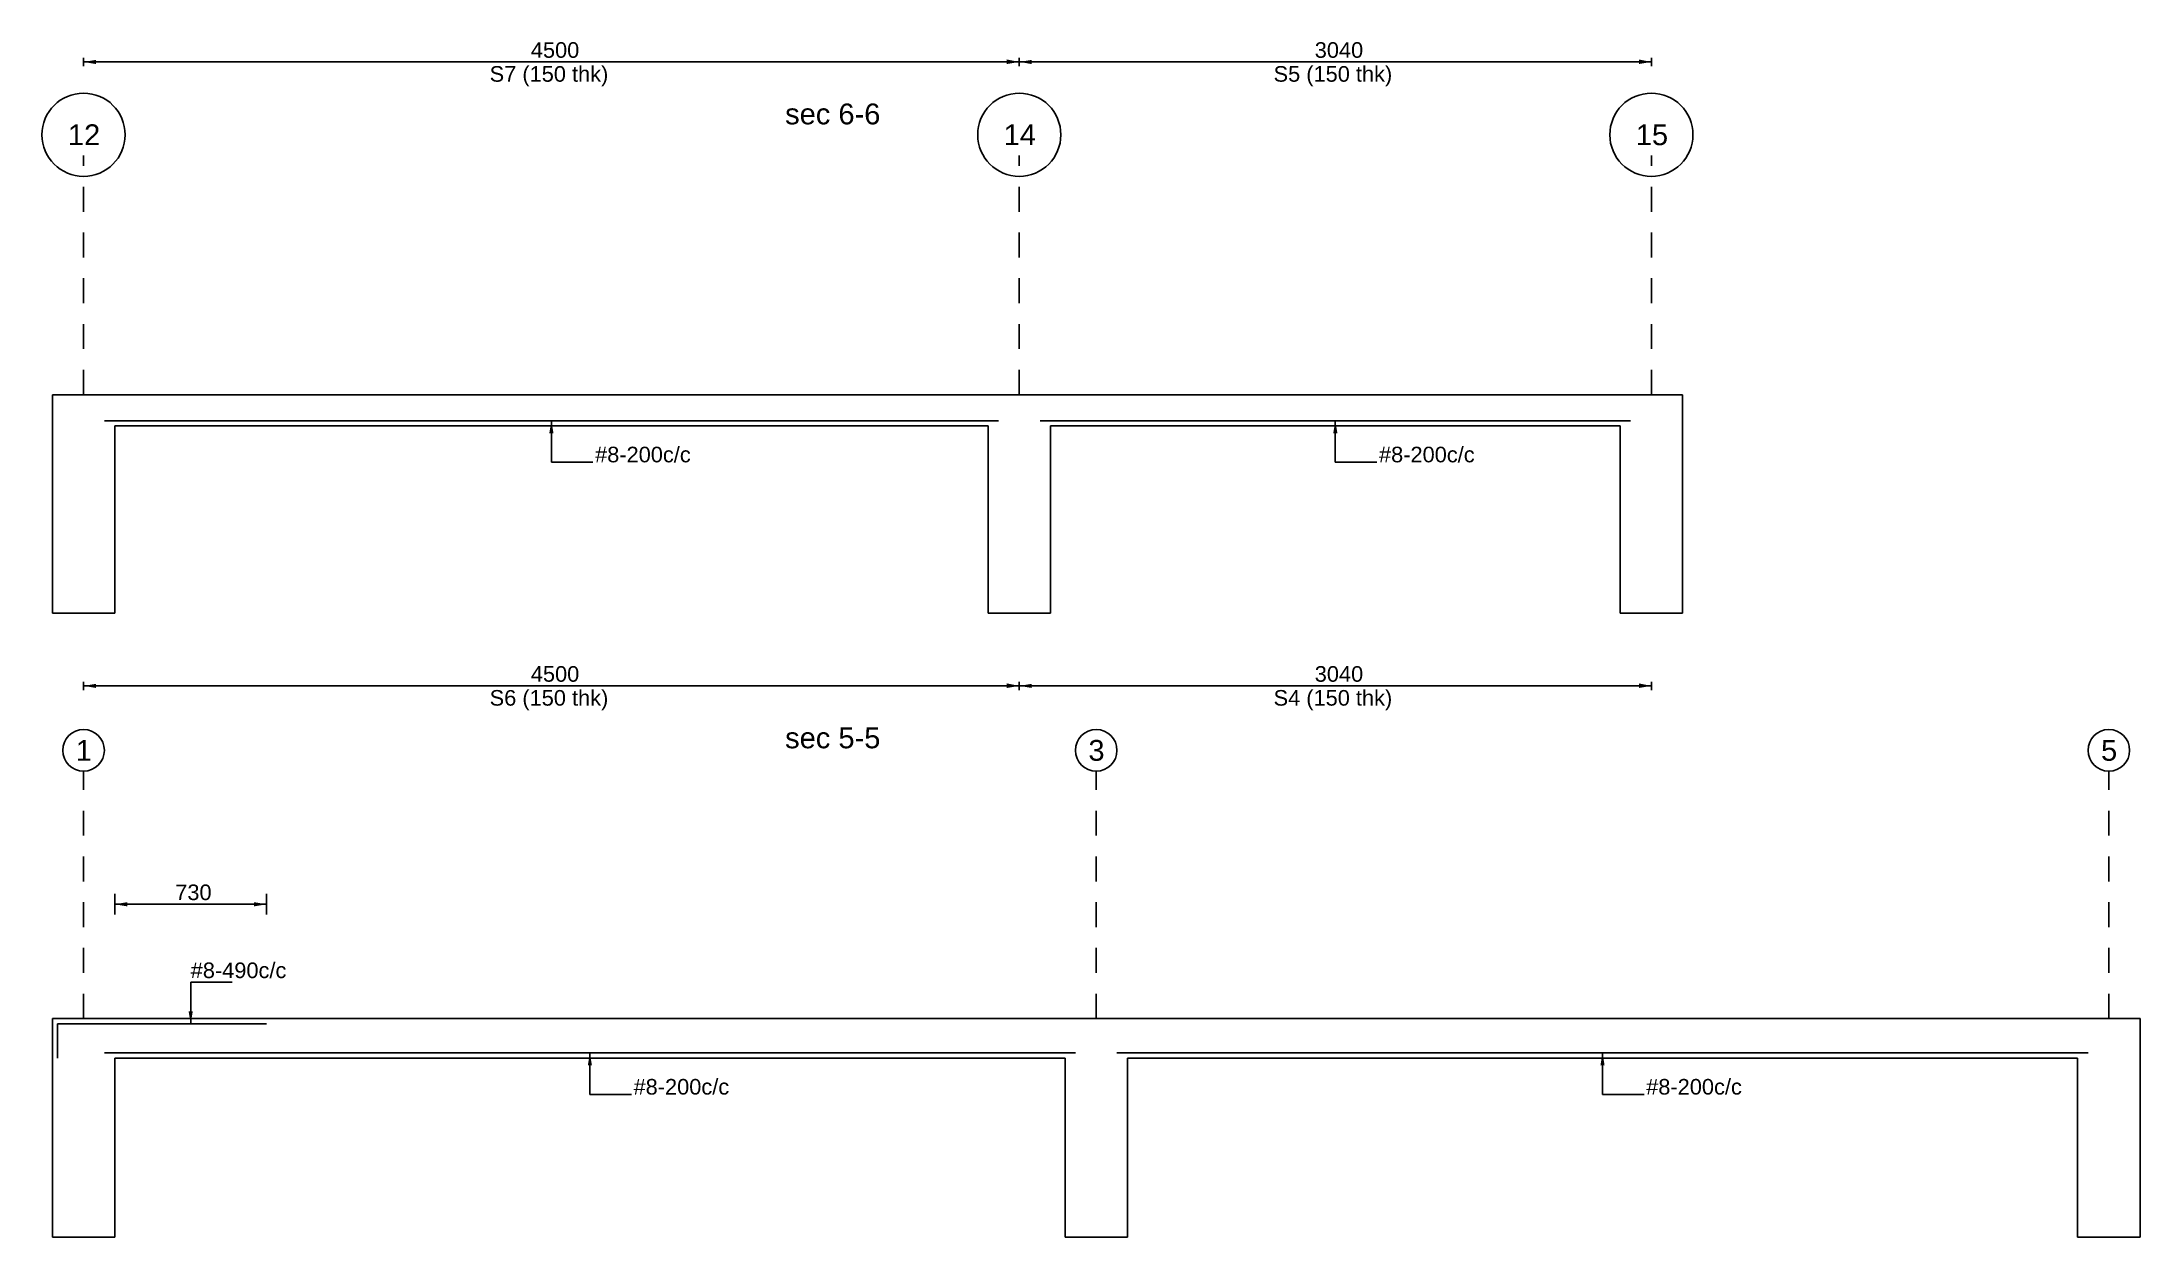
# Model space of a CAD drawing. Extents: x 0 to 119, y -5 to 121.
# Drawn here: x 70.36 to 80.45, y 70.83 to 76.58 of the extents above; entities that cross this region are included whole.
import ezdxf

# ---------------------------------------------------------------- set-up
doc = ezdxf.new("R2010")
doc.units = 0
doc.linetypes.add('ACAD_ISO02W100', pattern=[15, 12, -3])
for name, color, linetype in [('Axisline', 7, 'CONTINUOUS'), ('Axisline_Name', 1, 'CONTINUOUS'), ('LongBars', 1, 'CONTINUOUS'), ('Longsection', 2, 'CONTINUOUS'), ('Section_Name', 1, 'CONTINUOUS'), ('Slab_Bottom_Steel', 1, 'CONTINUOUS'), ('Slab_Bottom_Steel_Y', 3, 'CONTINUOUS'), ('Slab_ID', 4, 'CONTINUOUS'), ('Slab_Top_Steel', 3, 'CONTINUOUS'), ('Span_Dim', 7, 'CONTINUOUS'), ('span_line', 7, 'CONTINUOUS'), ('Steel_Length', 7, 'CONTINUOUS')]:
    doc.layers.add(name, color=color, linetype=linetype)
doc.styles.add('STRUDS_Arial', font='ARIAL.TTF', dxfattribs={"height": 0.04})

msp = doc.modelspace()

# ---------------------------------------------------------------- texts
at = {"layer": 'Axisline_Name', "style": 'STRUDS_Arial'}
for s, p in [('12', (70.483, 76.08)), ('14', (74.983, 76.08)), ('15', (78.023, 76.08)), ('1', (70.5205, 73.12)), ('3', (75.3905, 73.12)), ('5', (80.2605, 73.12))]:
    msp.add_text(s, height=0.1, dxfattribs=at).set_placement(p)
at = {"layer": 'LongBars', "style": 'STRUDS_Arial'}
for p in [(73.018, 74.555), (76.788, 74.555), (73.203, 71.515), (78.073, 71.515)]:
    msp.add_text('#8-200c/c', height=0.075, dxfattribs=at).set_placement(p)
at = {"layer": 'Section_name', "style": 'STRUDS_Arial'}
for s, p in [('sec 6-6', (73.932, 76.18)), ('sec 5-5', (73.932, 73.18))]:
    msp.add_text(s, height=0.1, dxfattribs=at).set_placement(p)
at = {"layer": 'Slab_ID', "style": 'STRUDS_Arial'}
for s, p in [('S7 (150 thk)', (72.511, 76.385)), ('S5 (150 thk)', (76.281, 76.385)), ('S6 (150 thk)', (72.511, 73.385)), ('S4 (150 thk)', (76.281, 73.385))]:
    msp.add_text(s, height=0.075, dxfattribs=at).set_placement(p)
at = {"layer": 'Slab_Top_Steel', "style": 'STRUDS_Arial'}
msp.add_text('#8-490c/c', height=0.075, dxfattribs=at).set_placement((71.0733, 72.075))
at = {"layer": 'Span_Dim', "style": 'STRUDS_Arial'}
for s, p in [('4500', (72.709, 76.5)), ('3040', (76.479, 76.5)), ('4500', (72.709, 73.5)), ('3040', (76.479, 73.5))]:
    msp.add_text(s, height=0.075, dxfattribs=at).set_placement(p)
at = {"layer": 'Steel_Length', "style": 'STRUDS_Arial'}
msp.add_text('730', height=0.075, dxfattribs=at).set_placement((70.999, 72.45))

# ---------------------------------------------------------------- linework, layer by layer
at = {"layer": 'Axisline', "linetype": 'ACAD_ISO02W100', "ltscale": 0.01}
for p, q in [((70.558, 74.88), (70.558, 76.03)), ((75.058, 74.88), (75.058, 76.03)), ((78.098, 74.88), (78.098, 76.03)), ((70.558, 71.88), (70.558, 73.07)), ((75.428, 71.88), (75.428, 73.07)), ((80.298, 71.88), (80.298, 73.07))]:
    msp.add_line(p, q, dxfattribs=at)
at = {"layer": 'Axisline'}
for centre, radius in [((70.558, 76.13), 0.2), ((75.058, 76.13), 0.2), ((78.098, 76.13), 0.2), ((70.558, 73.17), 0.1), ((75.428, 73.17), 0.1), ((80.298, 73.17), 0.1)]:
    msp.add_circle(centre, radius, dxfattribs=at)
at = {"layer": 'Longsection'}
for p, q in [((70.558, 74.88), (70.408, 74.88)), ((70.408, 74.88), (70.408, 73.83)), ((70.558, 74.88), (75.058, 74.88)), ((75.058, 74.88), (78.098, 74.88)), ((78.098, 74.88), (78.248, 74.88)), ((78.248, 74.88), (78.248, 73.83)), ((70.708, 74.73), (74.908, 74.73)), ((70.708, 74.73), (70.708, 73.83)), ((74.908, 74.73), (74.908, 73.83)), ((75.208, 74.73), (77.948, 74.73)), ((75.208, 74.73), (75.208, 73.83)), ((77.948, 74.73), (77.948, 73.83)), ((70.408, 73.83), (70.558, 73.83)), ((70.558, 73.83), (70.708, 73.83)), ((75.058, 73.83), (74.908, 73.83)), ((75.058, 73.83), (75.208, 73.83)), ((78.098, 73.83), (77.948, 73.83)), ((78.098, 73.83), (78.248, 73.83)), ((70.558, 71.88), (70.408, 71.88)), ((70.408, 71.88), (70.408, 70.83)), ((70.558, 71.88), (75.428, 71.88)), ((75.428, 71.88), (80.298, 71.88)), ((80.298, 71.88), (80.448, 71.88)), ((80.448, 71.88), (80.448, 70.83)), ((70.708, 71.69), (75.278, 71.69)), ((70.708, 71.69), (70.708, 70.83)), ((75.278, 71.69), (75.278, 70.83)), ((75.578, 71.69), (80.148, 71.69)), ((75.578, 71.69), (75.578, 70.83)), ((80.148, 71.69), (80.148, 70.83)), ((70.408, 70.83), (70.558, 70.83)), ((70.558, 70.83), (70.708, 70.83)), ((75.428, 70.83), (75.278, 70.83)), ((75.428, 70.83), (75.578, 70.83)), ((80.298, 70.83), (80.148, 70.83)), ((80.298, 70.83), (80.448, 70.83))]:
    msp.add_line(p, q, dxfattribs=at)
at = {"layer": 'Slab_Bottom_Steel'}
for p, q in [((70.658, 74.755), (74.958, 74.755)), ((72.808, 74.755), (72.808, 74.555)), ((75.158, 74.755), (77.998, 74.755)), ((76.578, 74.755), (76.578, 74.555)), ((72.808, 74.555), (73.008, 74.555)), ((76.578, 74.555), (76.778, 74.555)), ((70.658, 71.715), (75.328, 71.715)), ((72.993, 71.715), (72.993, 71.515)), ((75.528, 71.715), (80.198, 71.715)), ((77.863, 71.715), (77.863, 71.515)), ((72.993, 71.515), (73.193, 71.515)), ((77.863, 71.515), (78.063, 71.515))]:
    msp.add_line(p, q, dxfattribs=at)
for points in [[(72.808, 74.755), (72.798, 74.695), (72.808, 74.755), (72.818, 74.695)], [(76.578, 74.755), (76.568, 74.695), (76.578, 74.755), (76.588, 74.695)], [(72.993, 71.715), (72.983, 71.655), (72.993, 71.715), (73.003, 71.655)], [(77.863, 71.715), (77.853, 71.655), (77.863, 71.715), (77.873, 71.655)]]:
    msp.add_solid(points, dxfattribs=at)
at = {"layer": 'Slab_Bottom_Steel_Y'}
for p, q in [((70.558, 71.855), (70.433, 71.855)), ((70.433, 71.855), (70.433, 71.69))]:
    msp.add_line(p, q, dxfattribs=at)
at = {"layer": 'Slab_Top_Steel'}
for p, q in [((71.0733, 71.855), (71.0733, 72.055)), ((71.0733, 72.055), (71.2733, 72.055)), ((70.558, 71.855), (71.4385, 71.855))]:
    msp.add_line(p, q, dxfattribs=at)
msp.add_solid([(71.0733, 71.855), (71.0633, 71.915), (71.0733, 71.855), (71.0833, 71.915)], dxfattribs=at)
at = {"layer": 'Span_Line'}
for p, q in [((70.558, 76.46), (70.558, 76.5)), ((75.058, 76.46), (75.058, 76.5)), ((75.058, 76.46), (75.058, 76.5)), ((78.098, 76.46), (78.098, 76.5)), ((70.558, 76.48), (75.058, 76.48)), ((75.058, 76.48), (78.098, 76.48)), ((70.558, 73.46), (70.558, 73.5)), ((70.558, 73.48), (75.058, 73.48)), ((75.058, 73.46), (75.058, 73.5)), ((75.058, 73.46), (75.058, 73.5)), ((75.058, 73.48), (78.098, 73.48)), ((78.098, 73.46), (78.098, 73.5))]:
    msp.add_line(p, q, dxfattribs=at)
for points in [[(70.558, 76.48), (70.618, 76.49), (70.558, 76.48), (70.618, 76.47)], [(75.058, 76.48), (74.998, 76.492), (75.058, 76.48), (74.998, 76.47)], [(75.058, 76.48), (75.118, 76.49), (75.058, 76.48), (75.118, 76.47)], [(78.098, 76.48), (78.038, 76.492), (78.098, 76.48), (78.038, 76.47)], [(70.558, 73.48), (70.618, 73.49), (70.558, 73.48), (70.618, 73.47)], [(75.058, 73.48), (74.998, 73.492), (75.058, 73.48), (74.998, 73.47)], [(75.058, 73.48), (75.118, 73.49), (75.058, 73.48), (75.118, 73.47)], [(78.098, 73.48), (78.038, 73.492), (78.098, 73.48), (78.038, 73.47)]]:
    msp.add_solid(points, dxfattribs=at)
at = {"layer": 'Steel_Length'}
for p, q in [((70.708, 72.48), (70.708, 72.38)), ((71.4385, 72.48), (71.4385, 72.38)), ((70.708, 72.43), (71.4385, 72.43))]:
    msp.add_line(p, q, dxfattribs=at)
for points in [[(70.708, 72.43), (70.768, 72.44), (70.708, 72.43), (70.768, 72.42)], [(71.4385, 72.43), (71.3785, 72.44), (71.4385, 72.43), (71.3785, 72.42)]]:
    msp.add_solid(points, dxfattribs=at)

msp.set_redraw_order([(e.dxf.handle, doc.entitydb.next_handle()) for e in msp.query("TEXT MTEXT ATTDEF DIMENSION ARC_DIMENSION")])  # texts and dimensions are drawn at this point

doc.saveas('drawing.dxf')
